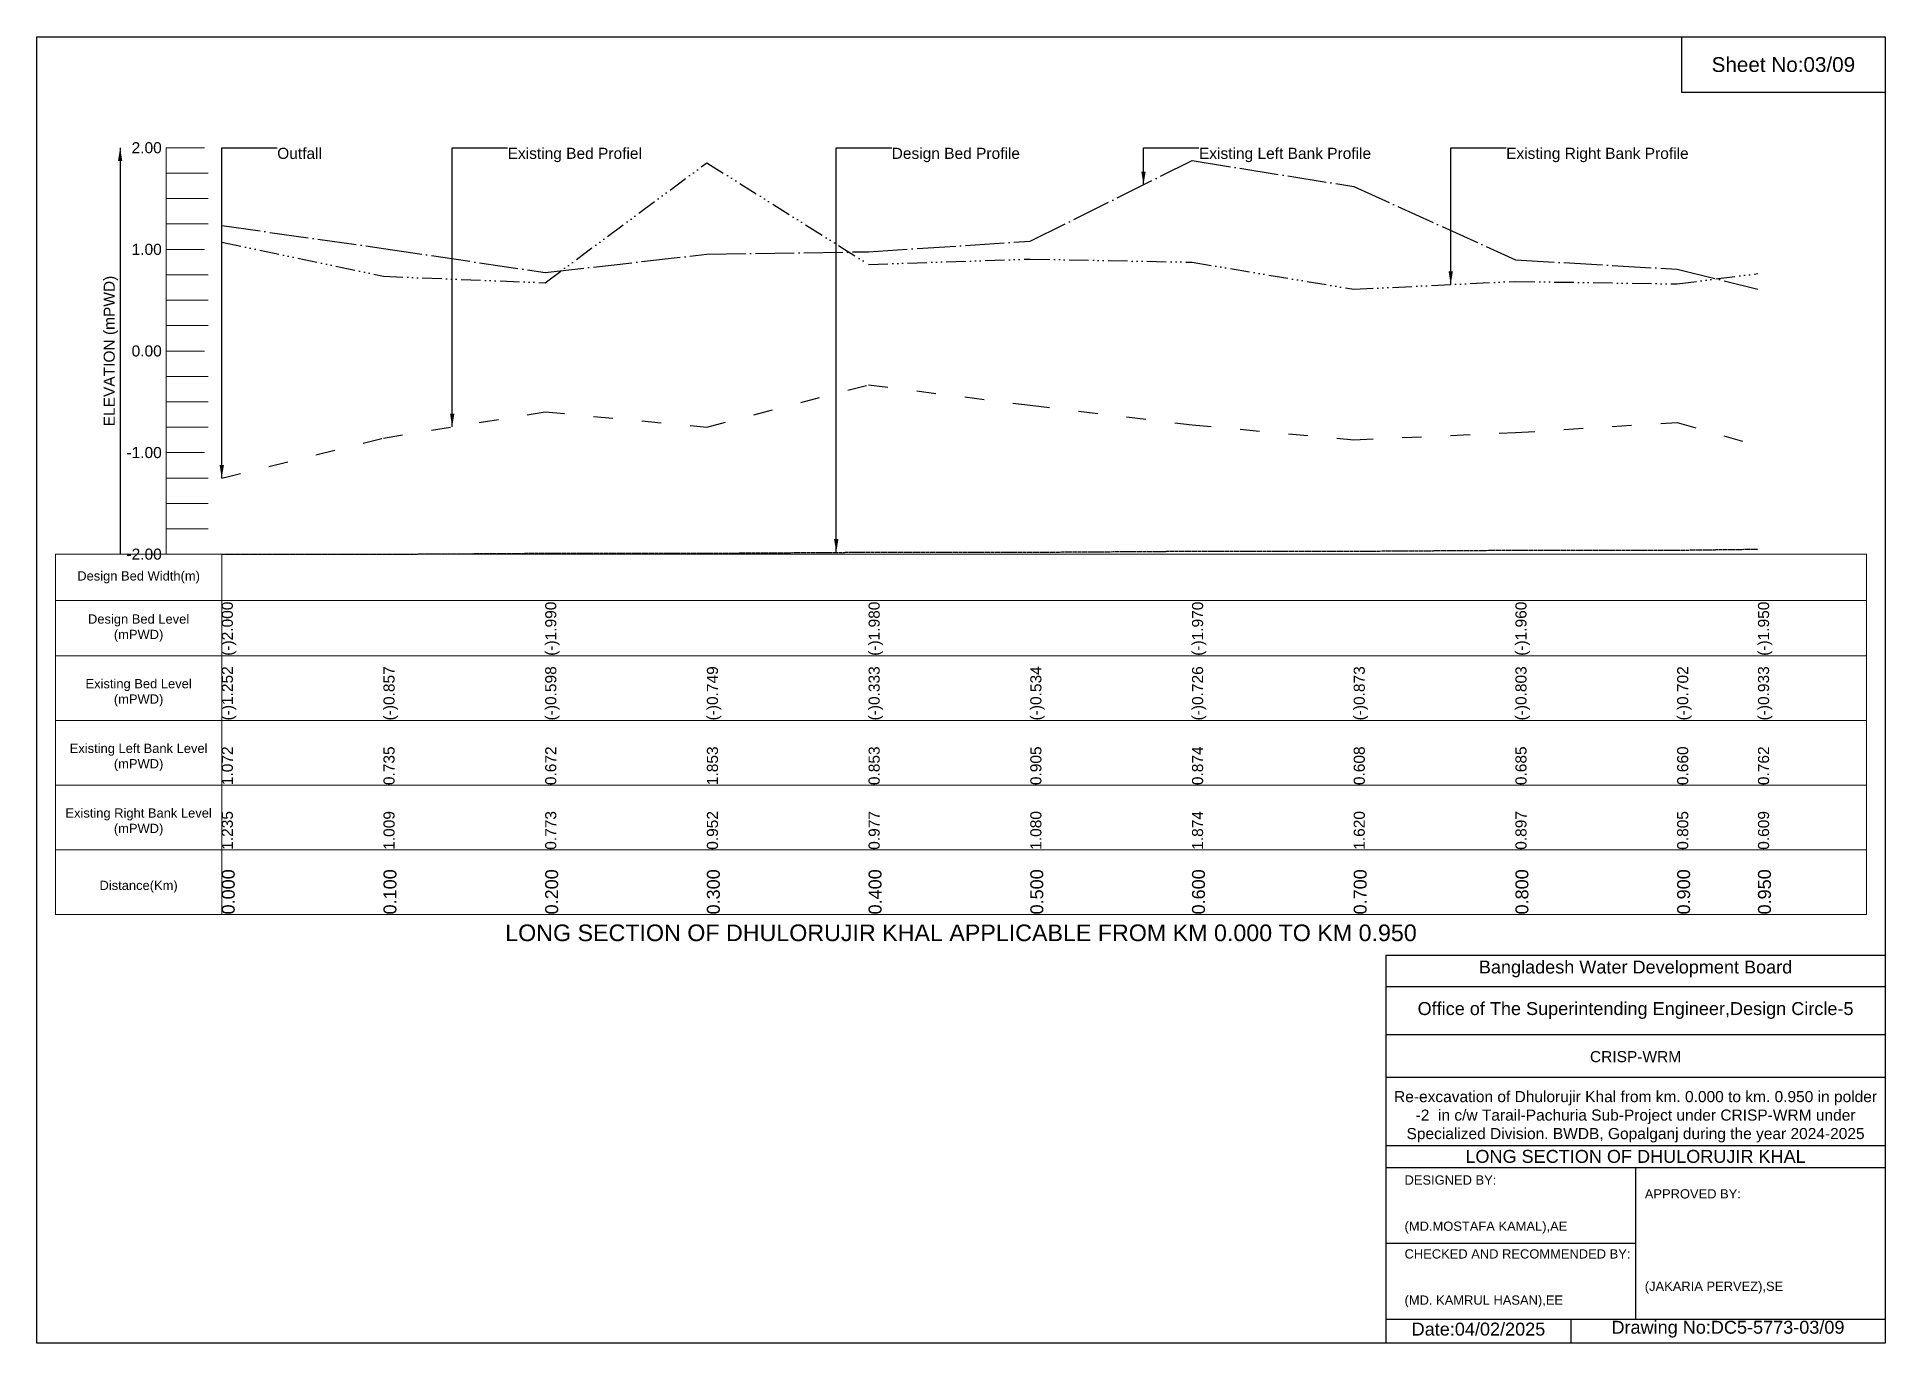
# Model space of a CAD drawing. Header units: inches. Extents: x 91000 to 198000, y -5656 to 7798.
# Drawn here: x 120000 to 128000, y -5656 to 0 of the extents above; entities that cross this region are included whole.
import ezdxf

# ---------------------------------------------------------------- set-up
doc = ezdxf.new("R2010")
doc.units = ezdxf.units.IN
doc.header["$LTSCALE"] = 7
doc.header["$MEASUREMENT"] = 0
for name, pattern in [('ACAD_ISO03W100', [30, 12, -18]), ('ACAD_ISO04W100', [30, 24, -3, 0, -3]), ('ACAD_ISO14W100', [24, 12, -3, 0, -3, 0, -3, 0, -3]), ('CENTER', [2, 1.25, -0.25, 0.25, -0.25])]:
    doc.linetypes.add(name, pattern=pattern)
for name, color, linetype, lineweight in [('Design Bed Level Long Section', 7, 'CENTER', 25), ('Existing Bed Level for Long Section', 7, 'ACAD_ISO03W100', 25), ('Existing Left Bank of Long section', 7, 'ACAD_ISO04W100', 25), ('Existing Right Bank of Long Section', 7, 'ACAD_ISO14W100', 25), ('Long Section Border', 7, 'Continuous', 9), ('Long Section Labels', 7, 'Continuous', 9), ('Vscale for Long Section', 7, 'Continuous', 9)]:
    doc.layers.add(name, color=color, linetype=linetype, lineweight=lineweight)
doc.styles.get("Standard").update_dxf_attribs({"font": 'arial.ttf'})
doc.dimstyles.get("Standard").update_dxf_attribs({"dimtxt": 0.18, "dimasz": 0.18, "dimexe": 0.18, "dimexo": 0.0625, "dimgap": 0.09, "dimtad": 0, "dimtih": 1, "dimtoh": 1, "dimdec": 4, "dimzin": 0, "dimdsep": 46, "dimtxsty": 'Standard', "dimcen": 0.09, "dimadec": 0, "dimazin": 0, "dimtfac": 1, "dimtdec": 4, "dimtofl": 0, "dimtmove": 0, "dimatfit": 3, "dimfxl": 1, "dimtolj": 1, "dimtzin": 0, "dimarcsym": 0})

msp = doc.modelspace()

# ---------------------------------------------------------------- texts
at = {"attachment_point": 5}
for s, insert, char_height in [('Sheet No:03/09', (127560, -120), 64), ('Bangladesh Water Development Board', (126920, -4036), 56), ('Office of The Superintending Engineer,Design Circle-5', (126920, -4216), 56)]:
    msp.add_mtext(s, dxfattribs=dict(at, insert=insert, char_height=char_height))
for s, insert, char_height, width, attachment_point in [('CRISP-WRM', (126920, -4416), 48, 2240, 5), ('Re-excavation of Dhulorujir Khal from km. 0.000 to km. 0.950 in polder -2  in c/w Tarail-Pachuria Sub-Project under CRISP-WRM under Specialized Division. BWDB, Gopalganj during the year 2024-2025', (126920, -4676), 48, 2160, 5), ('LONG SECTION OF DHULORUJIR KHAL', (126920, -4848), 56, 2240, 5), ('DESIGNED BY:^J^J^J(MD.MOSTAFA KAMAL),AE', (125920, -5056), 40, 1120, 4), ('APPROVED BY:^J^J^J^J^J^J(JAKARIA PERVEZ),SE', (126960, -5216), 40, 1120, 4), ('CHECKED AND RECOMMENDED BY:^J^J^J(MD. KAMRUL HASAN),EE', (125920, -5376), 40, 1120, 4), ('Date:04/02/2025', (126240, -5596), 56, 1120, 5), ('Drawing No:DC5-5773-03/09', (127320, -5596), 56, 1760, 5)]:
    msp.add_mtext(s, dxfattribs=dict(insert=insert, char_height=char_height, width=width, attachment_point=attachment_point))
at = {"layer": 'Long Section Border', "attachment_point": 5}
for s, insert, char_height in [('Design Bed Width(m)', (120440, -2340), 40), ('Design Bed Level^J(mPWD)', (120440, -2560), 40), ('Existing Bed Level^J(mPWD)', (120440, -2840), 40), ('Existing Left Bank Level^J(mPWD)', (120440, -3120), 40), ('Existing Right Bank Level^J(mPWD)', (120440, -3400), 40), ('Distance(Km)', (120440, -3680), 40), ('LONG SECTION OF DHULORUJIR KHAL APPLICABLE FROM KM 0.000 TO KM 0.950', (124000, -3880), 72)]:
    msp.add_mtext(s, dxfattribs=dict(at, insert=insert, char_height=char_height))
at = {"layer": 'Long Section Labels', "char_height": 48, "attachment_point": 1}
for s, insert in [('Outfall', (121040, -480)), ('Existing Bed Profiel', (122037.5, -480)), ('Design Bed Profile', (123700, -480)), ('Existing Left Bank Profile', (125030, -480)), ('Existing Right Bank Profile', (126359.9, -480))]:
    msp.add_mtext(s, dxfattribs=dict(at, insert=insert))
at = {"layer": 'Vscale for Long Section', "char_height": 48, "attachment_point": 6}
for s, insert in [('2.00', (120540.3, -480)), ('1.00', (120540.3, -920)), ('0.00', (120540.3, -1360)), ('-1.00', (120540.3, -1800)), ('-2.00', (120540.3, -2240))]:
    msp.add_mtext(s, dxfattribs=dict(at, insert=insert))
at = {"layer": 'Vscale for Long Section', "rotation": 90}
for s, insert, char_height, attachment_point in [('ELEVATION (mPWD)', (120320, -1360), 48, 5), ('(-)2.000', (120800, -2680), 48, 1), ('(-)2.000', (120800, -2680), 48, 1), ('(-)1.990', (122200, -2680), 48, 1), ('(-)1.990', (122200, -2680), 48, 1), ('(-)1.980', (123600, -2680), 48, 1), ('(-)1.980', (123600, -2680), 48, 1), ('(-)1.970', (125000, -2680), 48, 1), ('(-)1.970', (125000, -2680), 48, 1), ('(-)1.960', (126400, -2680), 48, 1), ('(-)1.960', (126400, -2680), 48, 1), ('(-)1.950', (127450, -2680), 48, 1), ('(-)1.252', (120800, -2960), 48, 1), ('(-)0.857', (121500, -2960), 48, 1), ('(-)0.598', (122200, -2960), 48, 1), ('(-)0.749', (122900, -2960), 48, 1), ('(-)0.333', (123600, -2960), 48, 1), ('(-)0.534', (124300, -2960), 48, 1), ('(-)0.726', (125000, -2960), 48, 1), ('(-)0.873', (125700, -2960), 48, 1), ('(-)0.803', (126400, -2960), 48, 1), ('(-)0.702', (127100, -2960), 48, 1), ('(-)0.933', (127450, -2960), 48, 1), ('1.072', (120800, -3240), 48, 1), ('0.735', (121500, -3240), 48, 1), ('0.672', (122200, -3240), 48, 1), ('1.853', (122900, -3240), 48, 1), ('0.853', (123600, -3240), 48, 1), ('0.905', (124300, -3240), 48, 1), ('0.874', (125000, -3240), 48, 1), ('0.608', (125700, -3240), 48, 1), ('0.685', (126400, -3240), 48, 1), ('0.660', (127100, -3240), 48, 1), ('0.762', (127450, -3240), 48, 1), ('1.235', (120800, -3520), 48, 1), ('1.009', (121500, -3520), 48, 1), ('0.773', (122200, -3520), 48, 1), ('0.952', (122900, -3520), 48, 1), ('0.977', (123600, -3520), 48, 1), ('1.080', (124300, -3520), 48, 1), ('1.874', (125000, -3520), 48, 1), ('1.620', (125700, -3520), 48, 1), ('0.897', (126400, -3520), 48, 1), ('0.805', (127100, -3520), 48, 1), ('0.609', (127450, -3520), 48, 1), ('0.000', (120800, -3800), 56, 1), ('0.100', (121500, -3800), 56, 1), ('0.200', (122200, -3800), 56, 1), ('0.300', (122900, -3800), 56, 1), ('0.400', (123600, -3800), 56, 1), ('0.500', (124300, -3800), 56, 1), ('0.600', (125000, -3800), 56, 1), ('0.700', (125700, -3800), 56, 1), ('0.800', (126400, -3800), 56, 1), ('0.900', (127100, -3800), 56, 1), ('0.950', (127450, -3800), 56, 1)]:
    msp.add_mtext(s, dxfattribs=dict(at, insert=insert, char_height=char_height, attachment_point=attachment_point))

# ---------------------------------------------------------------- linework, layer by layer
for points in [[(120000, 0), (128000, 0), (128000, -5656), (120000, -5656)], [(127120, 0), (128000, 0), (128000, -240), (127120, -240)]]:
    msp.add_lwpolyline(points, close=True)
for points in [[(125840, -5656), (125840, -3976), (128000, -3976)], [(125840, -4112), (128000, -4112)], [(125840, -4320), (128000, -4320)], [(125840, -4504), (128000, -4504)], [(125840, -4800), (128000, -4800)], [(125840, -4896), (128000, -4896)], [(126920, -4896), (126920, -5552)], [(125840, -5224), (126920, -5224)], [(125840, -5552), (128000, -5552)], [(126640, -5552), (126640, -5656)]]:
    msp.add_lwpolyline(points)
at = {"layer": 'Design Bed Level Long Section'}
msp.add_lwpolyline([(120800, -2240), (121500, -2240), (122200, -2235.6), (122900, -2235.6), (123600, -2231.2), (124300, -2231.2), (125000, -2226.8), (125700, -2226.8), (126400, -2222.4), (127100, -2222.4), (127450, -2218)], dxfattribs=at)
at = {"layer": 'Existing Bed Level for Long Section'}
msp.add_lwpolyline([(120800, -1910.9), (121500, -1737.1), (122200, -1623.1), (122900, -1689.6), (123600, -1506.5), (124300, -1595), (125000, -1679.4), (125700, -1744.1), (126400, -1713.3), (127100, -1668.9), (127450, -1770.5)], dxfattribs=at)
at = {"layer": 'Existing Left Bank of Long section'}
msp.add_lwpolyline([(120800, -816.6), (121500, -916), (122200, -1019.9), (122900, -941.1), (123600, -930.1), (124300, -884.8), (125000, -535.4), (125700, -647.2), (126400, -965.3), (127100, -1005.8), (127450, -1092)], dxfattribs=at)
at = {"layer": 'Existing Right Bank of Long Section'}
msp.add_lwpolyline([(120800, -888.3), (121500, -1036.6), (122200, -1064.3), (122900, -544.7), (123600, -984.7), (124300, -961.8), (125000, -975.4), (125700, -1092.5), (126400, -1058.6), (127100, -1069.6), (127450, -1024.7)], dxfattribs=at)
at = {"layer": 'Long Section Border'}
msp.add_lwpolyline([(120080, -2240), (127920, -2240), (127920, -3800), (120080, -3800)], close=True, dxfattribs=at)
for points in [[(120800, -2240), (120800, -3800)], [(120080, -2440), (127920, -2440)], [(120080, -2680), (127920, -2680)], [(120080, -2960), (127920, -2960)], [(120080, -3240), (127920, -3240)], [(120080, -3520), (127920, -3520)]]:
    msp.add_lwpolyline(points, dxfattribs=at)
at = {"layer": 'Vscale for Long Section'}
for points in [[(120560, -2240), (120560, -1800), (120560, -1360), (120560, -920), (120560, -480)], [(120560, -480), (120725.7, -480)], [(120560, -590), (120741.7, -590)], [(120560, -700), (120741.7, -700)], [(120560, -810), (120741.7, -810)], [(120560, -920), (120725.7, -920)], [(120560, -1030), (120741.7, -1030)], [(120560, -1140), (120741.7, -1140)], [(120560, -1250), (120741.7, -1250)], [(120560, -1360), (120725.7, -1360)], [(120560, -1470), (120741.7, -1470)], [(120560, -1580), (120741.7, -1580)], [(120560, -1690), (120741.7, -1690)], [(120560, -1800), (120725.7, -1800)], [(120560, -1910), (120741.7, -1910)], [(120560, -2020), (120741.7, -2020)], [(120560, -2130), (120741.7, -2130)], [(120560, -2240), (120725.7, -2240)]]:
    msp.add_lwpolyline(points, dxfattribs=at)

msp.set_redraw_order([(e.dxf.handle, doc.entitydb.next_handle()) for e in msp.query("TEXT MTEXT ATTDEF DIMENSION ARC_DIMENSION")])  # texts and dimensions are drawn at this point

# ---------------------------------------------------------------- leaders
at = {"layer": 'Long Section Labels', "annotation_type": 0, "has_hookline": 1, "hookline_direction": 0}
for points, text_width in [([(120800, -1910.9), (120800, -480), (121039.9, -480)], 185.8), ([(121797.5, -1688.6), (121797.5, -480), (122037.4, -480)], 571.4), ([(123460, -2232.1), (123460, -480), (123699.9, -480)], 547.4), ([(124790, -640.3), (124790, -480), (125029.9, -480)], 737.4), ([(126119.9, -1072.2), (126119.9, -480), (126359.8, -480)], 782)]:
    msp.add_leader(points, dimstyle='Standard', override={"dimasz": 57.6}, dxfattribs=dict(at, text_width=text_width))
at = {"layer": 'Vscale for Long Section'}
msp.add_leader([(120360, -480), (120360, -2240)], dimstyle='Standard', override={"dimasz": 57.6}, dxfattribs=at)

doc.saveas('drawing.dxf')
